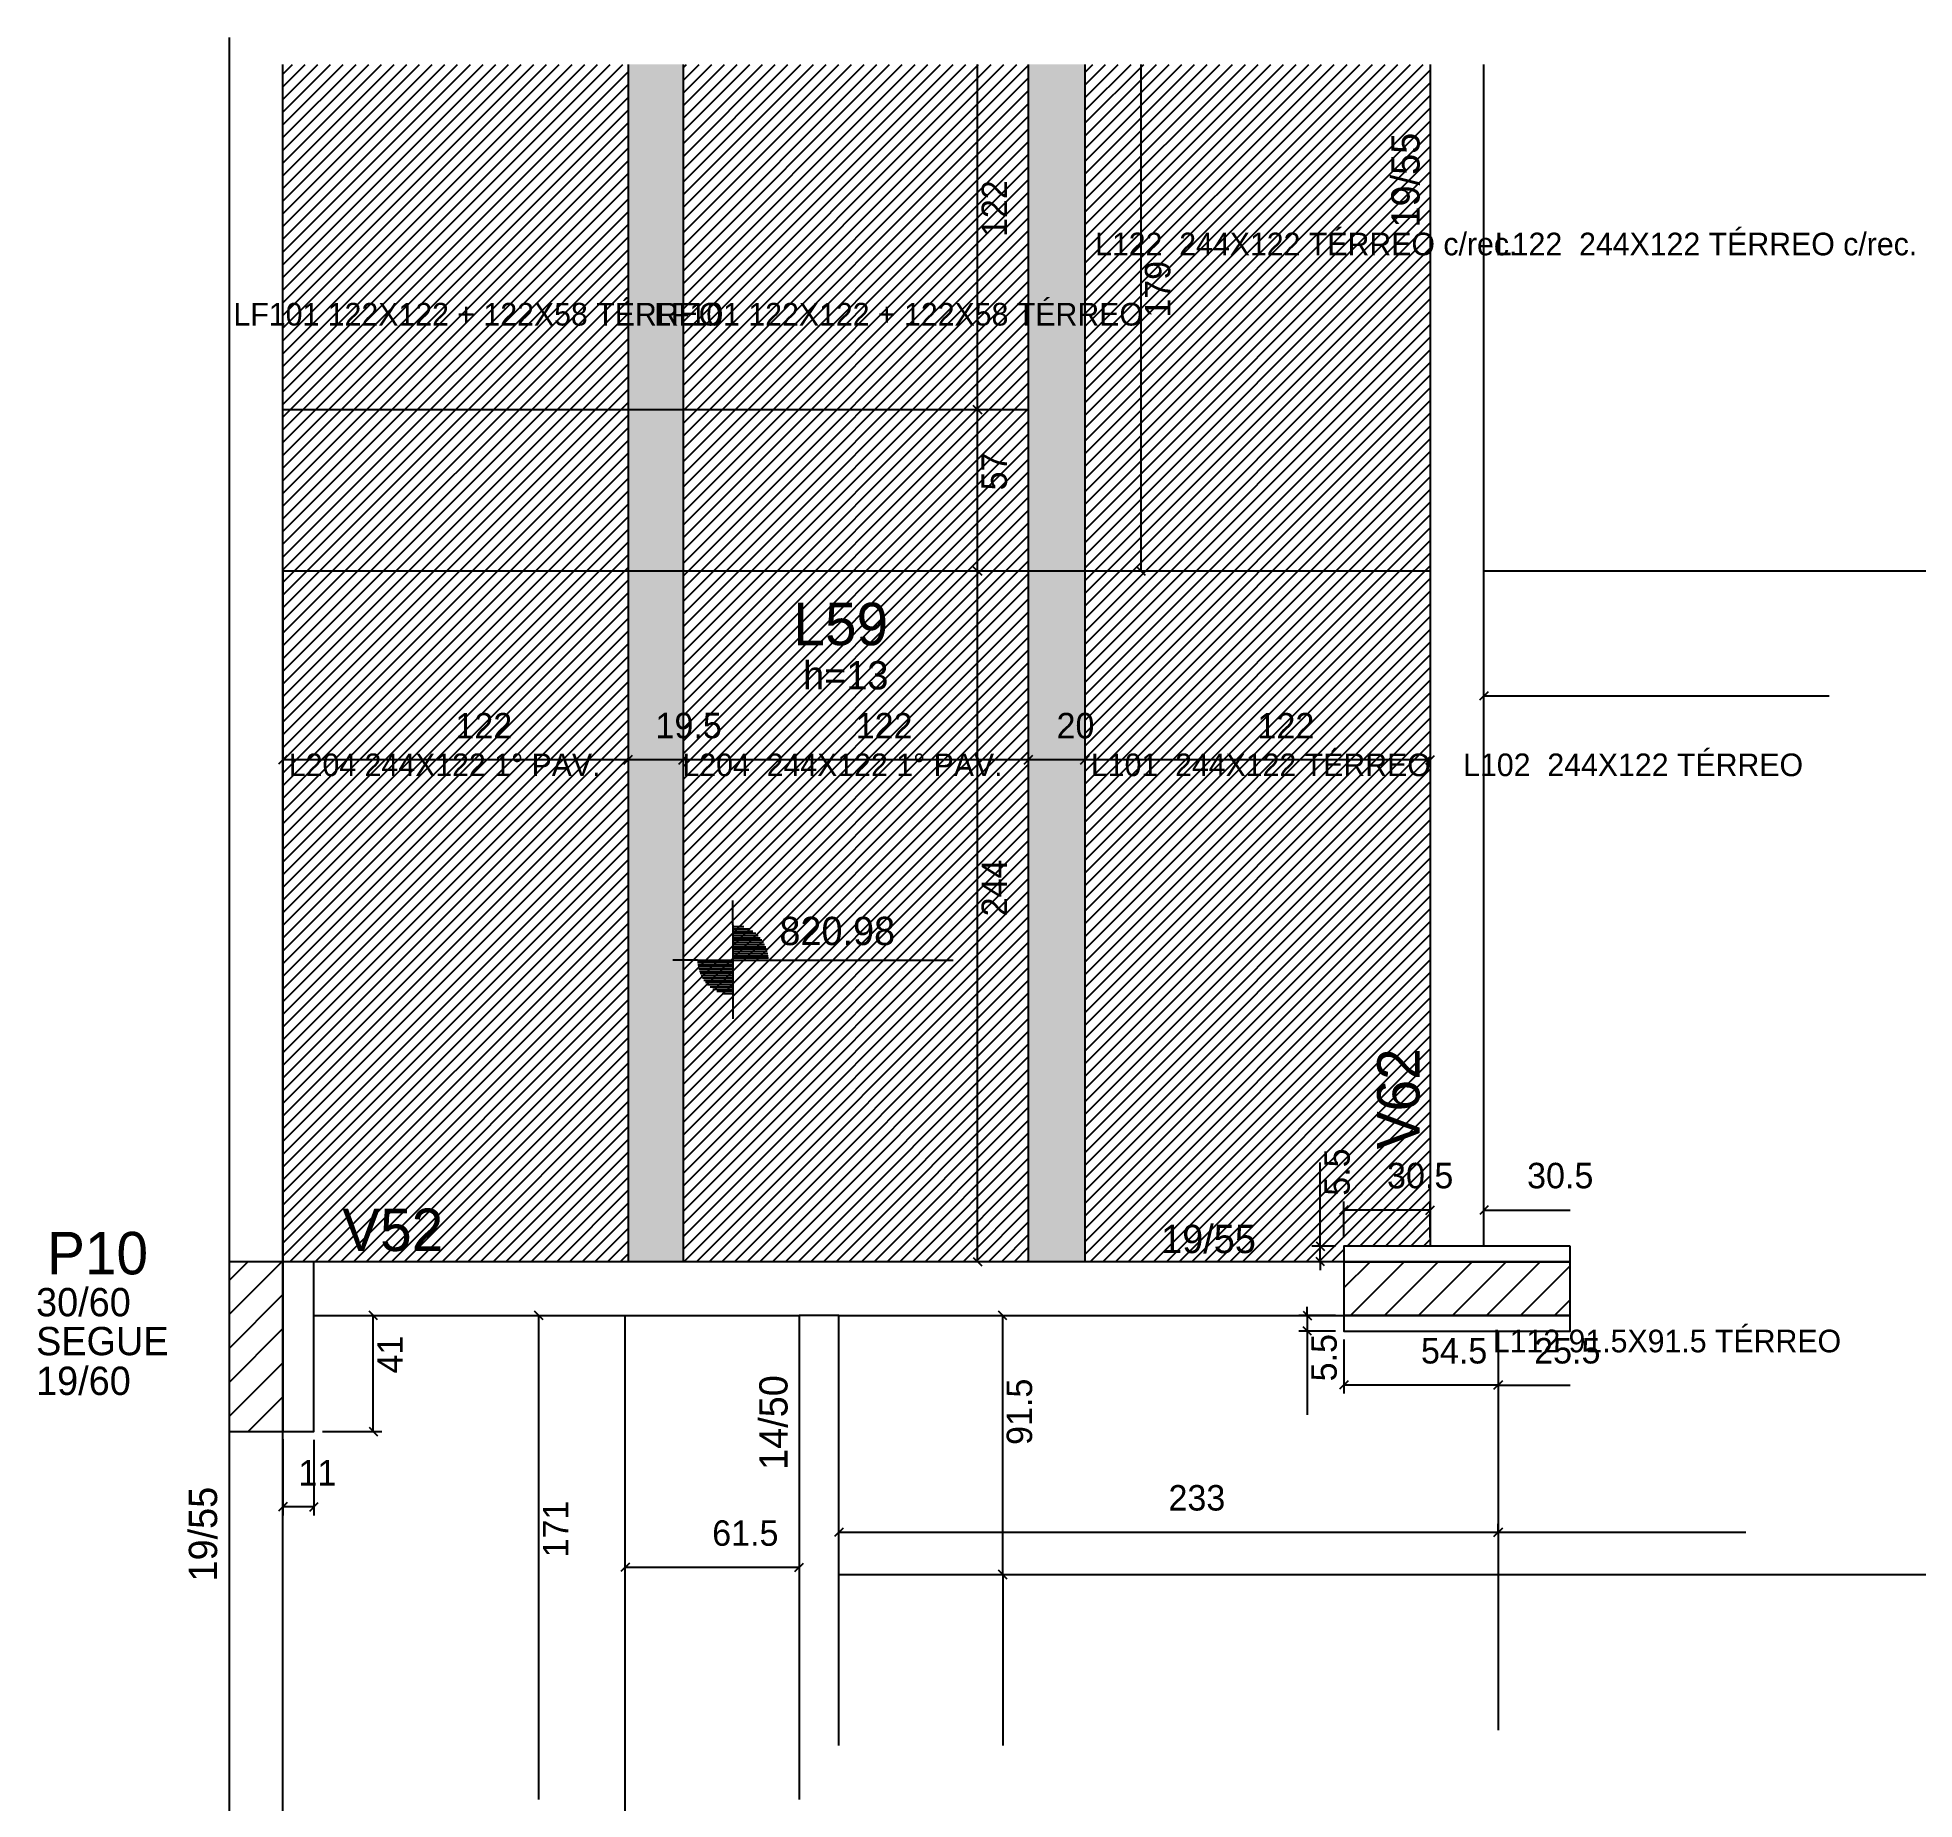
# Model space of a CAD drawing. Header units: metres. Extents: x 3753 to 7175, y 2120 to 3130.
# Drawn here: x 3753 to 4416, y 2507 to 3130 of the extents above; entities that cross this region are included whole.
import ezdxf

# ---------------------------------------------------------------- set-up
doc = ezdxf.new("R2010")
doc.units = ezdxf.units.M
for name, color, linetype in [('3', 7, 'Continuous'), ('4', 7, 'Continuous'), ('7', 7, 'Continuous'), ('AUX00', 7, 'Continuous'), ('Hachura', 7, 'Continuous'), ('Painéis', 7, 'Continuous'), ('REAPROVEITAMENTO', 7, 'Continuous')]:
    doc.layers.add(name, color=color, linetype=linetype)

msp = doc.modelspace()

# ---------------------------------------------------------------- texts
at = {"color": 240, "lineweight": 25}
msp.add_text('5.5', height=9, rotation=90, dxfattribs=at).set_placement((4212.13, 2654.88))
for s, p in [('54.5', (4241.91, 2661.19)), ('25.5', (4281.91, 2661.19)), ('233', (4152.66, 2609.24))]:
    msp.add_text(s, height=9, dxfattribs=at).set_placement(p)
at = {"layer": '3', "color": 3, "lineweight": 25}
for s, p in [('19/55', (4241.41, 3062.56)), ('14/50', (4018.04, 2623.6)), ('19/55', (3816.44, 2584.17))]:
    msp.add_text(s, height=10, rotation=90, dxfattribs=at).set_placement(p)
for s, p in [('h=13', (4023.56, 2899.35)), ('820.98', (4015.16, 2809.01)), ('19/55', (4150.09, 2700.19)), ('30/60', (3752.46, 2677.87)), ('SEGUE', (3752.46, 2664.11)), ('19/60', (3752.46, 2650.07))]:
    msp.add_text(s, height=10, dxfattribs=at).set_placement(p)
at = {"layer": '4', "color": 4, "lineweight": 25}
for s, p in [('L59', (4020.11, 2914.97)), ('V52', (3860.66, 2700.92)), ('P10', (3756.35, 2692.69))]:
    msp.add_text(s, height=15, dxfattribs=at).set_placement(p)
msp.add_text('V62', height=15, rotation=90, dxfattribs=at).set_placement((4241.41, 2736.87))
at = {"layer": 'AUX00', "color": 7, "lineweight": 25}
for s, p in [('L122 ^J244X122^JTÉRREO^Jc/rec.', (4126.73, 3052.72)), ('L122 ^J244X122^JTÉRREO^Jc/rec.', (4268.03, 3052.72)), ('LF101^J122X122^J+^J122X58^JTÉRREO', (3822.23, 3027.91)), ('LF101^J122X122^J+^J122X58^JTÉRREO', (3970.88, 3027.91)), ('L204^J244X122^J1° PAV.', (3841.79, 2868.71)), ('L204 ^J244X122^J1° PAV.', (3980.91, 2868.71)), ('L101 ^J244X122^JTÉRREO', (4125.26, 2868.71)), ('L102 ^J244X122^JTÉRREO', (4256.82, 2868.71)), ('L112^J91.5X91.5^JTÉRREO', (4267.29, 2665.14))]:
    msp.add_text(s, height=8, dxfattribs=at).set_placement(p)
at = {"layer": 'Painéis', "color": 240, "lineweight": 25}
for s, p in [('122', (4095.63, 3059.17)), ('179', (4153.33, 3030.67)), ('57', (4095.58, 2969.67)), ('244', (4095.61, 2819.17)), ('5.5', (4216.71, 2720.45)), ('41', (3882.07, 2657.67)), ('91.5', (4104.47, 2632.42)), ('171', (3940.59, 2592.67))]:
    msp.add_text(s, height=9, rotation=90, dxfattribs=at).set_placement(p)
for s, p in [('122', (3900.66, 2882.02)), ('19.5', (3971.38, 2882.1)), ('122', (4042.11, 2882.02)), ('20', (4113.11, 2882.06)), ('122', (4184.13, 2882.02)), ('30.5', (4229.91, 2723.09)), ('30.5', (4279.41, 2723.09)), ('11', (3845.16, 2618.08)), ('61.5', (3991.41, 2596.78))]:
    msp.add_text(s, height=9, dxfattribs=at).set_placement(p)

# ---------------------------------------------------------------- hatches: boundary and pattern name
at = {"layer": 'Hachura'}
h = msp.add_hatch(color=7, dxfattribs=at)
h.dxf.hatch_style = 1
h.paths.add_polyline_path([(3981.11, 3120.17), (3961.66, 3120.17), (3961.66, 2697.17), (3981.11, 2697.17), (3981.11, 3120.17)])
h = msp.add_hatch(color=7, dxfattribs=at)
h.dxf.hatch_style = 1
h.paths.add_polyline_path([(4123.11, 3120.17), (4103.11, 3120.17), (4103.11, 2697.17), (4123.11, 2697.17), (4123.11, 3120.17)])
at = {"layer": 'REAPROVEITAMENTO'}
h = msp.add_hatch(dxfattribs=at)
h.set_pattern_fill('ANSI31')
h.paths.add_polyline_path([(3961.66, 3120.17), (3839.66, 3120.17), (3839.66, 2697.17), (3961.66, 2697.17), (3961.66, 3120.17)])
h = msp.add_hatch(dxfattribs=at)
h.set_pattern_fill('ANSI31')
h.paths.add_polyline_path([(4103.11, 3120.17), (3981.11, 3120.17), (3981.11, 2697.17), (4103.11, 2697.17), (4103.11, 3120.17)])
h = msp.add_hatch(dxfattribs=at)
h.set_pattern_fill('ANSI31')
h.paths.add_polyline_path([(4214.66, 2697.35), (4214.66, 2702.67), (4245.16, 2702.67), (4245.16, 3120.17), (4123.11, 3120.17), (4123.11, 2697.35), (4214.66, 2697.35)])

# ---------------------------------------------------------------- linework, layer by layer
at = {"color": 4, "lineweight": 25}
for p, q in [((4201.73, 2678.17), (4201.73, 2681.17)), ((4211.66, 2678.17), (4198.73, 2678.17)), ((4201.73, 2678.17), (4201.73, 2672.67)), ((4211.66, 2672.67), (4198.73, 2672.67)), ((4201.73, 2672.67), (4201.73, 2643.1)), ((4214.66, 2669.67), (4214.66, 2650.59)), ((4269.16, 2669.67), (4269.16, 2650.59)), ((4269.16, 2669.67), (4269.16, 2650.59)), ((4269.16, 2653.59), (4214.66, 2653.59)), ((4269.16, 2653.59), (4294.66, 2653.59)), ((4036.16, 2601.85), (4036.16, 2604.54)), ((4269.16, 2601.54), (4036.16, 2601.54)), ((4269.16, 2601.85), (4269.16, 2604.54)), ((4356.66, 2601.54), (4269.16, 2601.54)), ((4269.16, 2599.17), (4269.16, 2598.54))]:
    msp.add_line(p, q, dxfattribs=at)
at = {"color": 0, "lineweight": 25}
for p, q in [((4200.23, 2679.67), (4203.23, 2676.67)), ((4203.23, 2671.17), (4200.23, 2674.17)), ((4216.16, 2655.09), (4213.16, 2652.09)), ((4270.66, 2655.09), (4267.66, 2652.09)), ((4267.66, 2652.09), (4270.66, 2655.09)), ((4037.66, 2603.04), (4034.66, 2600.04)), ((4270.66, 2603.04), (4267.66, 2600.04)), ((4267.66, 2600.04), (4270.66, 2603.04))]:
    msp.add_line(p, q, dxfattribs=at)
at = {"layer": '3', "color": 3, "lineweight": 25}
for p, q in [((3998.75, 2816.18), (3998.75, 2824.76)), ((3998.75, 2816.18), (3998.75, 2791.18)), ((3998.75, 2815.58), (4002.6, 2815.58)), ((3998.75, 2814.78), (4004.5, 2814.78)), ((3998.75, 2813.99), (4005.82, 2813.99)), ((3998.75, 2813.2), (4006.86, 2813.2)), ((3998.75, 2812.41), (4007.71, 2812.41)), ((3998.75, 2811.61), (4008.41, 2811.61)), ((3998.75, 2810.82), (4009.01, 2810.82)), ((3998.75, 2810.03), (4009.52, 2810.03)), ((3998.75, 2809.23), (4009.95, 2809.23)), ((3998.75, 2808.44), (4010.31, 2808.44)), ((3998.75, 2807.65), (4010.61, 2807.65)), ((3998.75, 2806.86), (4010.84, 2806.86)), ((3998.75, 2806.06), (4011.02, 2806.06)), ((3986.25, 2803.68), (3977.54, 2803.68)), ((3986.25, 2803.68), (4011.25, 2803.68)), ((3998.75, 2802.89), (3986.25, 2802.89)), ((3998.75, 2802.1), (3986.35, 2802.1)), ((3998.75, 2801.31), (3986.48, 2801.31)), ((3998.75, 2800.51), (3986.66, 2800.51)), ((3998.75, 2799.72), (3986.9, 2799.72)), ((3998.75, 2805.27), (4011.15, 2805.27)), ((3998.75, 2804.48), (4011.25, 2804.48)), ((4011.25, 2803.68), (4076.56, 2803.68)), ((3998.75, 2798.93), (3987.19, 2798.93)), ((3998.75, 2798.13), (3987.55, 2798.13)), ((3998.75, 2797.34), (3987.98, 2797.34)), ((3998.75, 2796.55), (3988.49, 2796.55)), ((3998.75, 2795.76), (3989.09, 2795.76)), ((3998.75, 2794.96), (3989.8, 2794.96)), ((3998.75, 2794.17), (3990.64, 2794.17)), ((3998.75, 2793.38), (3991.68, 2793.38)), ((3998.75, 2792.58), (3993, 2792.58)), ((3998.75, 2791.79), (3994.9, 2791.79)), ((3998.75, 2791.18), (3998.75, 2782.96)), ((3820.66, 2678.55), (3839.27, 2697.17)), ((3820.66, 2690.57), (3827.25, 2697.17)), ((4214.66, 2687.88), (4223.94, 2697.17)), ((4216.96, 2678.17), (4235.96, 2697.17)), ((4228.98, 2678.17), (4247.98, 2697.17)), ((4241, 2678.17), (4260, 2697.17)), ((4253.02, 2678.17), (4272.02, 2697.17)), ((4265.05, 2678.17), (4284.05, 2697.17)), ((4277.07, 2678.17), (4294.66, 2695.75)), ((3820.66, 2666.53), (3839.66, 2685.53)), ((4289.09, 2678.17), (4294.66, 2683.73)), ((3820.66, 2654.5), (3839.66, 2673.5)), ((3820.66, 2642.48), (3839.66, 2661.48)), ((3827.36, 2637.17), (3839.66, 2649.46)), ((3839.38, 2637.17), (3839.66, 2637.44))]:
    msp.add_line(p, q, dxfattribs=at)
for points in [[(3820.66, 3129.67), (3820.66, 2697.17)], [(3839.66, 2697.17), (3839.66, 3120.17)], [(4245.16, 3120.17), (4245.16, 2702.67)], [(4264.16, 2702.67), (4264.16, 3120.17)], [(4029.16, 2697.17), (3850.66, 2697.17)], [(4214.66, 2697.17), (4029.16, 2697.17)], [(3850.66, 2678.17), (4022.16, 2678.17)], [(4022.16, 2678.17), (4022.16, 2507.17)], [(4036.16, 2678.17), (4022.16, 2678.17)], [(4036.16, 2678.17), (4214.66, 2678.17)], [(4036.16, 2526.17), (4036.16, 2678.17)], [(3820.66, 2637.17), (3820.66, 2317.17)], [(3839.66, 2317.17), (3839.66, 2637.17)]]:
    msp.add_lwpolyline(points, dxfattribs=at)
at = {"layer": '7', "color": 7, "lineweight": 25}
for points in [[(4294.66, 2702.67), (4214.66, 2702.67), (4214.66, 2697.17), (4294.66, 2697.17), (4294.66, 2702.67)], [(3820.66, 2637.17), (3839.66, 2637.17), (3839.66, 2697.17), (3820.66, 2697.17), (3820.66, 2637.17)], [(3850.66, 2697.17), (3839.66, 2697.17), (3839.66, 2637.17), (3850.66, 2637.17), (3850.66, 2697.17)], [(4214.66, 2678.17), (4294.66, 2678.17), (4294.66, 2697.17), (4214.66, 2697.17), (4214.66, 2678.17)], [(4294.66, 2678.17), (4214.66, 2678.17), (4214.66, 2672.67), (4294.66, 2672.67), (4294.66, 2678.17)]]:
    msp.add_lwpolyline(points, dxfattribs=at)
at = {"layer": 'Painéis', "color": 200, "lineweight": 25}
for p, q in [((3961.66, 3120.17), (3961.66, 2697.17)), ((3981.11, 3120.17), (3981.11, 2697.17)), ((4103.11, 3120.17), (4103.11, 2697.17)), ((4123.11, 3120.17), (4123.11, 2697.17)), ((4103.11, 2998.17), (3839.66, 2998.17)), ((4245.14, 2941.17), (3839.66, 2941.17)), ((3839.66, 2941.17), (3839.66, 2697.17)), ((4682.16, 2941.19), (4264.14, 2941.19)), ((3960.66, 2120.1), (3960.66, 2678.17)), ((4269.16, 2672.67), (4269.16, 2531.67)), ((4036.16, 2586.67), (7175.16, 2586.67))]:
    msp.add_line(p, q, dxfattribs=at)
at = {"layer": 'Painéis', "color": 4, "lineweight": 25}
for p, q in [((4085.18, 2998.17), (4085.18, 3120.17)), ((4142.93, 3120.17), (4142.93, 2941.17)), ((4085.18, 2941.17), (4085.18, 2998.17)), ((4085.18, 2697.17), (4085.18, 2941.17)), ((4386.13, 2897), (4264.14, 2897)), ((3961.66, 2874.47), (3839.66, 2874.47)), ((3981.11, 2874.47), (3961.66, 2874.47)), ((4103.11, 2874.47), (3981.11, 2874.47)), ((4123.11, 2874.47), (4103.11, 2874.47)), ((4245.14, 2874.47), (4123.11, 2874.47)), ((4206.31, 2702.67), (4206.31, 2732.23)), ((4214.66, 2705.67), (4214.66, 2718.39)), ((4245.15, 2715.39), (4214.66, 2715.39)), ((4245.15, 2705.67), (4245.15, 2718.39)), ((4264.15, 2705.67), (4264.15, 2718.39)), ((4264.15, 2715.39), (4294.66, 2715.39)), ((4211.66, 2702.67), (4203.31, 2702.67)), ((4206.31, 2697.17), (4206.31, 2702.67)), ((4211.66, 2697.17), (4203.31, 2697.17)), ((4206.31, 2697.17), (4206.31, 2694.17)), ((3853.66, 2678.17), (3874.63, 2678.17)), ((3871.63, 2637.17), (3871.63, 2678.17)), ((3930.16, 2507.17), (3930.16, 2678.17)), ((4094.09, 2586.67), (4094.09, 2678.17)), ((3839.66, 2634.44), (3839.66, 2607.53)), ((3850.66, 2634.17), (3850.66, 2607.53)), ((3853.66, 2637.17), (3874.63, 2637.17)), ((3850.66, 2610.53), (3839.66, 2610.53)), ((3960.66, 2589.18), (4022.16, 2589.18)), ((4094.09, 2586.67), (4094.09, 2526.17))]:
    msp.add_line(p, q, dxfattribs=at)
at = {"layer": 'Painéis', "color": 0, "lineweight": 25}
for p, q in [((4086.68, 2996.67), (4083.68, 2999.67)), ((4083.68, 2999.67), (4086.68, 2996.67)), ((4086.68, 2939.67), (4083.68, 2942.67)), ((4083.68, 2942.67), (4086.68, 2939.67)), ((4141.43, 2942.67), (4144.43, 2939.67)), ((4265.64, 2898.5), (4262.64, 2895.5)), ((3841.16, 2875.97), (3838.16, 2872.97)), ((3963.16, 2875.97), (3960.16, 2872.97)), ((3960.16, 2872.97), (3963.16, 2875.97)), ((3982.61, 2875.97), (3979.61, 2872.97)), ((3979.61, 2872.97), (3982.61, 2875.97)), ((4104.61, 2875.97), (4101.61, 2872.97)), ((4101.61, 2872.97), (4104.61, 2875.97)), ((4124.61, 2875.97), (4121.61, 2872.97)), ((4121.61, 2872.97), (4124.61, 2875.97)), ((4243.64, 2872.97), (4246.64, 2875.97)), ((4216.16, 2716.89), (4213.16, 2713.89)), ((4243.65, 2713.89), (4246.65, 2716.89)), ((4265.65, 2716.89), (4262.65, 2713.89)), ((4204.81, 2704.17), (4207.81, 2701.17)), ((4083.68, 2698.67), (4086.68, 2695.67)), ((4207.81, 2695.67), (4204.81, 2698.67)), ((3873.13, 2676.67), (3870.13, 2679.67)), ((3931.66, 2676.67), (3928.66, 2679.67)), ((4095.59, 2676.67), (4092.59, 2679.67)), ((3870.13, 2638.67), (3873.13, 2635.67)), ((3841.16, 2612.03), (3838.16, 2609.03)), ((3849.16, 2609.03), (3852.16, 2612.03)), ((3962.16, 2590.68), (3959.16, 2587.68)), ((4020.66, 2587.68), (4023.66, 2590.68)), ((4092.59, 2588.17), (4095.59, 2585.17)), ((4095.59, 2585.17), (4092.59, 2588.17))]:
    msp.add_line(p, q, dxfattribs=at)

msp.set_redraw_order([(e.dxf.handle, doc.entitydb.next_handle()) for e in msp.query("TEXT MTEXT ATTDEF DIMENSION ARC_DIMENSION")])  # texts and dimensions are drawn at this point

doc.saveas('drawing.dxf')
